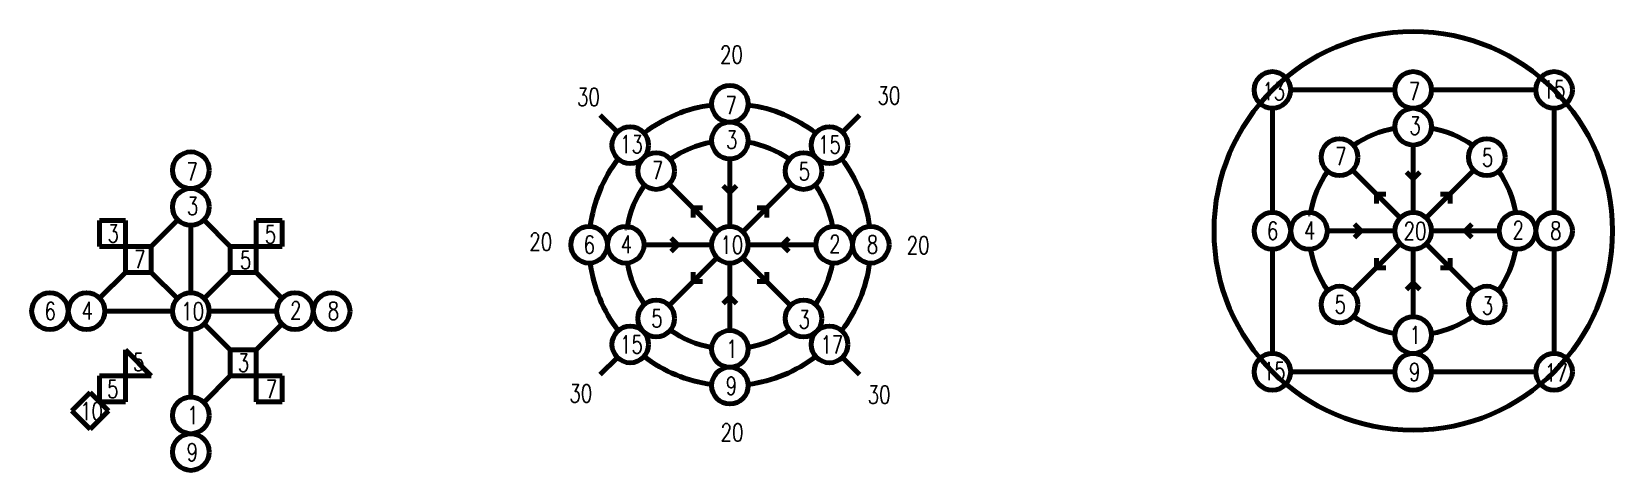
# Model space of a CAD drawing. Header units: millimetres. Extents: x 17618 to 124279, y -44229 to 16324.
# Drawn here: x 17618 to 39862, y 10152 to 16324 of the extents above; entities that cross this region are included whole.
import ezdxf

# ---------------------------------------------------------------- set-up
doc = ezdxf.new("R2010")
doc.units = ezdxf.units.MM
doc.header["$LTSCALE"] = 0.5
doc.layers.get('0').update_dxf_attribs({"lineweight": 80})
doc.styles.add('Annotative', font='romans.shx', dxfattribs={"width": 0.75})

msp = doc.modelspace()

# ---------------------------------------------------------------- texts
at = {"char_height": 250, "width": 8576, "attachment_point": 1, "style": 'Annotative'}
for s, insert in [('20', (27304, 16126)), ('13', (34935, 15610)), ('7', (36998, 15608)), ('15', (38880, 15635)), ('30', (25292, 15529)), ('7', (27383, 15413)), ('30', (29521, 15549)), ('3', (27389, 14929)), ('3', (37004, 15124)), ('13', (25898, 14864)), ('15', (28684, 14860)), ('7', (35962, 14694)), ('7', (19797, 14479)), ('7', (26347, 14499)), ('5', (28411, 14483)), ('5', (38026, 14678)), ('3', (19803, 13995)), ('3', (18686, 13608)), ('5', (20899, 13595)), ('6', (35000, 13647)), ('4', (35522, 13651)), ('20', (36924, 13644)), ('2', (38456, 13656)), ('8', (38985, 13649)), ('20', (24621, 13493)), ('6', (25385, 13452)), ('4', (25907, 13456)), ('10', (27309, 13449)), ('2', (28841, 13461)), ('8', (29370, 13454)), ('20', (29931, 13444)), ('7', (19058, 13245)), ('5', (20549, 13235)), ('6', (17799, 12518)), ('4', (18321, 12522)), ('10', (19723, 12515)), ('2', (21255, 12527)), ('8', (21784, 12520)), ('5', (35952, 12611)), ('3', (38025, 12595)), ('5', (26337, 12416)), ('3', (28410, 12400)), ('15', (25898, 12047)), ('17', (28718, 12045)), ('1', (37007, 12180)), ('5', (19044, 11800)), ('1', (27392, 11985)), ('3', (20519, 11789)), ('15', (34942, 11672)), ('9', (36999, 11661)), ('17', (38912, 11652)), ('5', (18680, 11422)), ('7', (20911, 11420)), ('30', (25185, 11359)), ('9', (27384, 11466)), ('30', (29383, 11342)), ('10', (18300, 11109)), ('1', (19806, 11051)), ('20', (27313, 10811)), ('9', (19798, 10532))]:
    msp.add_mtext(s, dxfattribs=dict(at, insert=insert))

# ---------------------------------------------------------------- linework, layer by layer
for p, q in [((36801, 15503), (35335, 15503)), ((37317, 15503), (38783, 15503)), ((25860, 14910), (25619, 15150)), ((29028, 14910), (29268, 15150)), ((35077, 15245), (35077, 13771)), ((39041, 15245), (39041, 13771)), ((37059, 13779), (37059, 14729)), ((27444, 13584), (27444, 14534)), ((36876, 13703), (36205, 14375)), ((37059, 14254), (36965, 14348)), ((37059, 14254), (37153, 14348)), ((37241, 13703), (37913, 14375)), ((27261, 13508), (26590, 14180)), ((27444, 14059), (27350, 14153)), ((27444, 14059), (27538, 14153)), ((27626, 13508), (28298, 14180)), ((36541, 14039), (36541, 13906)), ((36541, 14039), (36674, 14039)), ((37577, 14039), (37444, 14039)), ((37577, 14039), (37577, 13906)), ((26926, 13844), (26926, 13711)), ((26926, 13844), (27059, 13844)), ((27962, 13844), (27829, 13844)), ((27962, 13844), (27962, 13711)), ((18572, 13302), (18572, 13666)), ((18572, 13666), (18937, 13666)), ((18937, 12937), (18937, 13666)), ((19675, 13675), (19301, 13302)), ((19858, 12650), (19858, 13600)), ((20414, 13302), (20040, 13675)), ((20779, 12937), (20779, 13666)), ((21144, 13666), (20779, 13666)), ((21144, 13302), (21144, 13666)), ((36326, 13521), (36232, 13615)), ((37792, 13521), (37886, 13615)), ((26711, 13326), (26617, 13420)), ((28177, 13326), (28271, 13420)), ((36801, 13521), (35851, 13521)), ((36326, 13521), (36232, 13427)), ((37317, 13521), (38267, 13521)), ((37792, 13521), (37886, 13427)), ((18572, 13302), (19301, 13302)), ((19301, 12937), (19301, 13302)), ((20414, 12937), (20414, 13302)), ((21144, 13302), (20414, 13302)), ((27186, 13326), (26236, 13326)), ((27261, 13143), (26590, 12472)), ((26711, 13326), (26617, 13232)), ((27626, 13143), (28298, 12472)), ((27702, 13326), (28652, 13326)), ((28177, 13326), (28271, 13232)), ((35077, 11797), (35077, 13271)), ((36876, 13338), (36205, 12667)), ((36541, 13003), (36541, 13136)), ((37059, 13263), (37059, 12313)), ((37241, 13338), (37913, 12667)), ((37577, 13003), (37577, 13136)), ((39041, 11797), (39041, 13271)), ((18937, 12937), (18574, 12574)), ((18937, 12937), (19301, 12937)), ((19670, 12568), (19301, 12937)), ((20046, 12568), (20414, 12937)), ((20779, 12937), (20414, 12937)), ((21141, 12574), (20779, 12937)), ((26926, 12808), (26926, 12941)), ((27444, 13068), (27444, 12118)), ((27962, 12808), (27962, 12941)), ((36541, 13003), (36674, 13003)), ((37577, 13003), (37444, 13003)), ((26926, 12808), (27059, 12808)), ((27962, 12808), (27829, 12808)), ((37059, 12788), (36965, 12694)), ((37059, 12788), (37153, 12694)), ((27444, 12593), (27350, 12499)), ((27444, 12593), (27538, 12499)), ((19600, 12392), (18650, 12392)), ((20116, 12392), (21066, 12392)), ((19858, 12134), (19858, 11184)), ((20046, 12215), (20414, 11847)), ((20779, 11847), (21141, 12209)), ((18937, 11847), (18937, 11117)), ((18937, 11847), (19301, 11482)), ((20779, 11847), (20414, 11847)), ((20414, 11847), (20414, 11482)), ((20779, 11847), (20779, 11117)), ((25860, 11742), (25619, 11501)), ((29028, 11742), (29268, 11501)), ((18572, 11482), (19301, 11482)), ((18572, 11482), (18572, 11117)), ((20040, 11108), (20414, 11482)), ((21144, 11482), (20414, 11482)), ((21144, 11482), (21144, 11117)), ((36801, 11539), (35335, 11539)), ((37317, 11539), (38783, 11539)), ((18185, 10988), (18443, 11246)), ((18443, 11246), (18701, 10988)), ((18185, 10988), (18443, 10730)), ((18443, 10730), (18701, 10988)), ((18572, 11117), (18937, 11117)), ((21144, 11117), (20779, 11117))]:
    msp.add_line(p, q)
for centre, radius in [((37059, 13521), 2803), ((35077, 15503), 258), ((37059, 15503), 258), ((39041, 15503), 258), ((27444, 15308), 258), ((37059, 14987), 258), ((26042, 14727), 258), ((27444, 14792), 258), ((28845, 14727), 258), ((36022, 14558), 258), ((38095, 14558), 258), ((19858, 14374), 258), ((26407, 14363), 258), ((28480, 14363), 258), ((19858, 13858), 258), ((25462, 13326), 258), ((25978, 13326), 258), ((27444, 13326), 258), ((28910, 13326), 258), ((29426, 13326), 258), ((35077, 13521), 258), ((35593, 13521), 258), ((37059, 13521), 258), ((38525, 13521), 258), ((39041, 13521), 258), ((36022, 12484), 258), ((38095, 12484), 258), ((17876, 12392), 258), ((18392, 12392), 258), ((19858, 12392), 258), ((21324, 12392), 258), ((21840, 12392), 258), ((26407, 12289), 258), ((28480, 12289), 258), ((37059, 12055), 258), ((26042, 11924), 258), ((27444, 11860), 258), ((28845, 11924), 258), ((35077, 11539), 258), ((37059, 11539), 258), ((39041, 11539), 258), ((27444, 11344), 258), ((19858, 10926), 258), ((19858, 10410), 258)]:
    msp.add_circle(centre, radius)
for centre, radius, start, end in [((27444, 13326), 1982, 97.4636, 127.5364), ((27444, 13326), 1982, 52.4636, 82.5364), ((37059, 13521), 1466, 100.0965, 124.9035), ((37059, 13521), 1466, 55.0965, 79.9035), ((27444, 13326), 1466, 100.0965, 124.9035), ((27444, 13326), 1466, 55.0965, 79.9035), ((27444, 13326), 1982, 142.4636, 172.5364), ((27444, 13326), 1982, 7.4636, 37.5364), ((37059, 13521), 1466, 145.0965, 169.9035), ((37059, 13521), 1466, 10.0965, 34.9035), ((27444, 13326), 1466, 145.0965, 169.9035), ((27444, 13326), 1466, 10.0965, 34.9035), ((37059, 13521), 1466, 171.6326, 171.7905), ((27444, 13326), 1466, 171.6326, 171.7905), ((37059, 13521), 1466, 190.0965, 214.9035), ((37059, 13521), 1466, 325.0965, 349.9035), ((27444, 13326), 1982, 187.4636, 217.5364), ((27444, 13326), 1466, 190.0965, 214.9035), ((27444, 13326), 1466, 325.0965, 349.9035), ((27444, 13326), 1982, 322.4636, 352.5364), ((37059, 13521), 1466, 235.0965, 259.9035), ((37059, 13521), 1466, 280.0965, 304.9035), ((27444, 13326), 1466, 235.0965, 259.9035), ((27444, 13326), 1466, 280.0965, 304.9035), ((27444, 13326), 1982, 232.4636, 262.5364), ((27444, 13326), 1982, 277.4636, 307.5364)]:
    msp.add_arc(centre, radius, start, end)

msp.set_redraw_order([(e.dxf.handle, doc.entitydb.next_handle()) for e in msp.query("TEXT MTEXT ATTDEF DIMENSION ARC_DIMENSION")])  # texts and dimensions are drawn at this point

doc.saveas('drawing.dxf')
